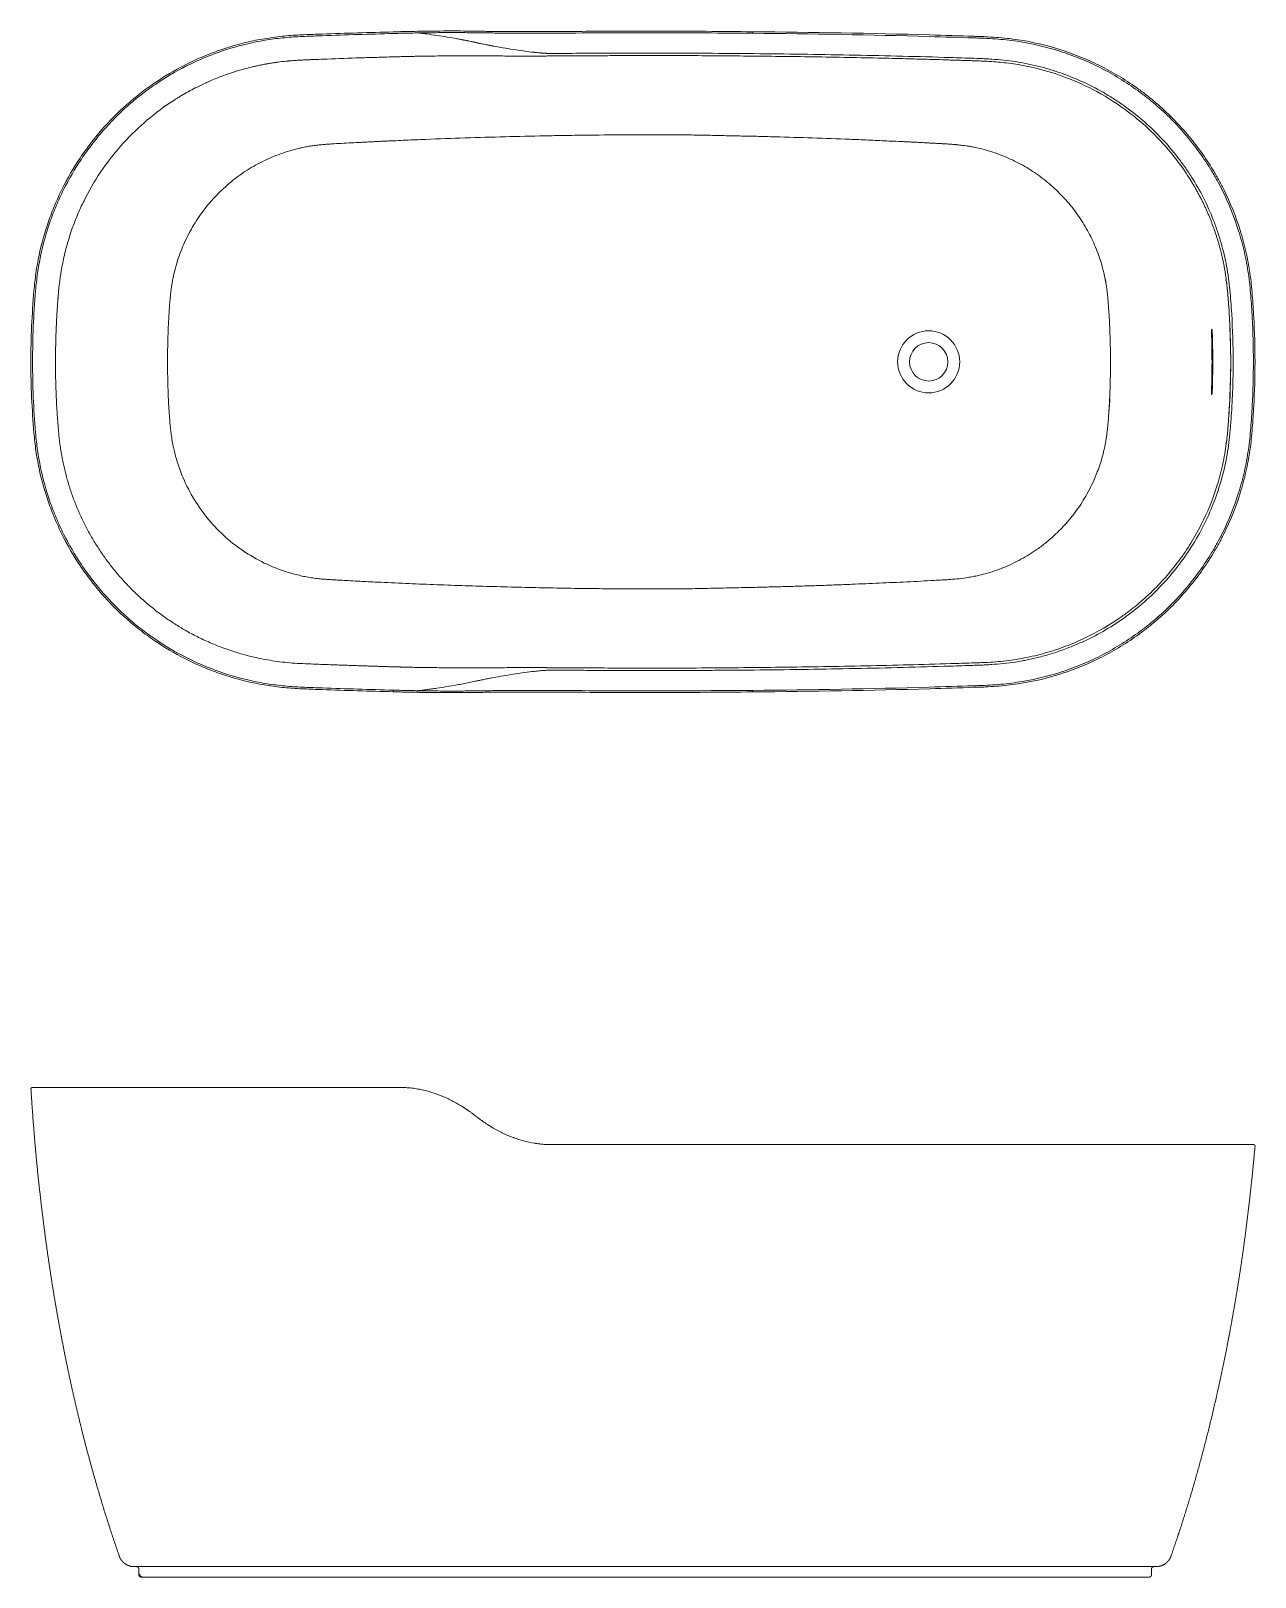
# Model space of a CAD drawing. Header units: millimetres. Extents: x 368 to 518, y -270 to -81.
import ezdxf

# ---------------------------------------------------------------- set-up
doc = ezdxf.new("R2010")
doc.units = ezdxf.units.MM
doc.header["$LTSCALE"] = 0.3
doc.layers.get('0').update_dxf_attribs({"lineweight": 18})

# ---------------------------------------------------------------- blocks, each defined once
blk = doc.blocks.new('FUNNY WEST top')
for p, q in [((34.74, 3.6), (34.64, 3.6)), ((34.74, -3.6), (34.64, -3.6))]:
    blk.add_line(p, q)
for radius in [3.8, 2.35]:
    blk.add_circle((0, 0), radius)
for points, knots in [([(-109.99, 0), (-109.99, 2.91), (-109.86, 5.82), (-109.58, 9.09), (-109.54, 9.45), (-109.46, 10.17), (-109.42, 10.53), (-109.26, 11.61), (-109.14, 12.32), (-108.69, 14.44), (-108.31, 15.83), (-107.6, 17.87), (-107.34, 18.54), (-106.78, 19.87), (-106.48, 20.53), (-105.51, 22.49), (-104.78, 23.75), (-103.56, 25.56), (-103.14, 26.16), (-102.26, 27.31), (-101.8, 27.87), (-100.38, 29.5), (-99.37, 30.52), (-97.75, 31.95), (-97.2, 32.42), (-96.34, 33.08), (-96.05, 33.3), (-95.47, 33.73), (-95.17, 33.94), (-93.66, 34.97), (-92.41, 35.71), (-90.47, 36.7), (-89.81, 37.01), (-88.48, 37.59), (-87.8, 37.85), (-85.77, 38.58), (-84.39, 38.97), (-82.28, 39.44), (-81.57, 39.57), (-80.13, 39.79), (-79.41, 39.88), (-77.96, 40.01), (-77.23, 40.05), (-75.78, 40.11), (-75.05, 40.14), (-71.41, 40.27), (-68.5, 40.36), (-65.59, 40.43)], [0, 0, 0, 0, 0.125, 0.125, 0.140625, 0.140625, 0.15625, 0.15625, 0.1875, 0.1875, 0.25, 0.25, 0.28125, 0.28125, 0.3125, 0.3125, 0.375, 0.375, 0.40625, 0.40625, 0.4375, 0.4375, 0.5, 0.5, 0.53125, 0.53125, 0.546875, 0.546875, 0.5625, 0.5625, 0.625, 0.625, 0.65625, 0.65625, 0.6875, 0.6875, 0.75, 0.75, 0.78125, 0.78125, 0.8125, 0.8125, 0.84375, 0.84375, 0.875, 0.875, 1, 1, 1, 1]), ([(-65.59, 40.23), (-68.49, 40.15), (-71.38, 40.07), (-75, 39.94), (-75.73, 39.91), (-76.81, 39.87), (-77.18, 39.85), (-77.9, 39.81), (-78.26, 39.78), (-79.34, 39.68), (-80.07, 39.6), (-81.49, 39.38), (-82.2, 39.25), (-84.3, 38.79), (-85.68, 38.4), (-87.7, 37.68), (-88.37, 37.41), (-89.7, 36.84), (-90.36, 36.54), (-92.3, 35.55), (-93.54, 34.82), (-95.04, 33.79), (-95.34, 33.58), (-95.92, 33.16), (-96.21, 32.94), (-97.06, 32.28), (-97.61, 31.82), (-99.22, 30.39), (-100.23, 29.37), (-101.64, 27.75), (-102.1, 27.19), (-102.98, 26.05), (-103.4, 25.45), (-104.61, 23.65), (-105.33, 22.4), (-106.3, 20.45), (-106.6, 19.79), (-107.16, 18.46), (-107.42, 17.79), (-108.12, 15.76), (-108.5, 14.38), (-108.94, 12.27), (-109.07, 11.56), (-109.22, 10.49), (-109.27, 10.13), (-109.35, 9.41), (-109.38, 9.05), (-109.66, 5.8), (-109.78, 2.9), (-109.78, 0)], [0, 0, 0, 0, 0.125, 0.125, 0.15625, 0.15625, 0.171875, 0.171875, 0.1875, 0.1875, 0.21875, 0.21875, 0.25, 0.25, 0.3125, 0.3125, 0.34375, 0.34375, 0.375, 0.375, 0.4375, 0.4375, 0.453125, 0.453125, 0.46875, 0.46875, 0.5, 0.5, 0.5625, 0.5625, 0.59375, 0.59375, 0.625, 0.625, 0.6875, 0.6875, 0.71875, 0.71875, 0.75, 0.75, 0.8125, 0.8125, 0.84375, 0.84375, 0.859375, 0.859375, 0.875, 0.875, 1, 1, 1, 1]), ([(-65.59, 40.43), (-65.34, 40.44), (-65.1, 40.45), (-64.6, 40.46), (-64.35, 40.47), (-63.6, 40.48), (-63.1, 40.49), (-62.61, 40.5)], [0, 0, 0, 0, 0.25, 0.25, 0.5, 0.5, 1, 1, 1, 1]), ([(-62.57, 40.3), (-62.69, 40.3), (-62.82, 40.3), (-63.07, 40.29), (-63.2, 40.29), (-63.57, 40.28), (-63.82, 40.28), (-64.33, 40.26), (-64.58, 40.26), (-65.08, 40.25), (-65.34, 40.24), (-65.59, 40.23)], [0, 0, 0, 0, 0.125, 0.125, 0.25, 0.25, 0.5, 0.5, 0.75, 0.75, 1, 1, 1, 1]), ([(-62.61, 40.5), (-61.98, 40.51), (-61.37, 40.52), (-60.17, 40.54), (-59.58, 40.54), (-58.44, 40.54), (-57.89, 40.54), (-56.8, 40.54), (-56.27, 40.53), (-55.64, 40.52), (-55.51, 40.52), (-55.25, 40.52), (-55.13, 40.51), (-54.74, 40.51), (-54.47, 40.5), (-53.67, 40.49), (-53.11, 40.49), (-51.97, 40.47), (-51.39, 40.47), (-50.17, 40.46), (-49.55, 40.46), (-48.57, 40.46), (-48.25, 40.46), (-47.59, 40.46), (-47.27, 40.46), (-46.77, 40.47), (-46.61, 40.47), (-46.28, 40.47), (-46.11, 40.47), (-45.61, 40.47), (-45.28, 40.48), (-43.63, 40.49), (-42.31, 40.5), (-38.34, 40.51), (-35.7, 40.52), (-33.05, 40.52)], [0, 0, 0, 0, 0.0625, 0.0625, 0.125, 0.125, 0.1875, 0.1875, 0.25, 0.25, 0.265625, 0.265625, 0.28125, 0.28125, 0.3125, 0.3125, 0.375, 0.375, 0.4375, 0.4375, 0.5, 0.5, 0.53125, 0.53125, 0.5625, 0.5625, 0.578125, 0.578125, 0.59375, 0.59375, 0.625, 0.625, 0.75, 0.75, 1, 1, 1, 1]), ([(-45.59, 40.27), (-45.79, 40.27), (-45.99, 40.27), (-46.39, 40.27), (-46.59, 40.27), (-47.18, 40.26), (-47.58, 40.26), (-48.17, 40.26), (-48.37, 40.26), (-48.76, 40.26), (-48.96, 40.26), (-49.54, 40.26), (-49.92, 40.26), (-51.04, 40.27), (-51.75, 40.27), (-53.13, 40.29), (-53.79, 40.3), (-54.75, 40.31), (-55.06, 40.32), (-55.45, 40.32), (-55.52, 40.32), (-55.68, 40.33), (-55.75, 40.33), (-55.99, 40.33), (-56.14, 40.33), (-56.93, 40.34), (-57.59, 40.34), (-58.94, 40.34), (-59.64, 40.34), (-61.07, 40.33), (-61.81, 40.32), (-62.57, 40.3)], [0, 0, 0, 0, 0.03125, 0.03125, 0.0625, 0.0625, 0.125, 0.125, 0.15625, 0.15625, 0.1875, 0.1875, 0.25, 0.25, 0.375, 0.375, 0.5, 0.5, 0.5625, 0.5625, 0.578125, 0.578125, 0.59375, 0.59375, 0.625, 0.625, 0.75, 0.75, 0.875, 0.875, 1, 1, 1, 1]), ([(-45.59, 37.78), (-45.7, 37.78), (-45.87, 37.78), (-46.1, 37.78), (-46.26, 37.78), (-46.37, 37.79), (-46.42, 37.79), (-46.44, 37.79), (-46.45, 37.79), (-46.46, 37.79), (-46.47, 37.79), (-46.52, 37.79), (-46.63, 37.79), (-46.76, 37.8), (-46.85, 37.8), (-46.89, 37.81), (-46.91, 37.81), (-46.93, 37.81), (-47.06, 37.82), (-47.19, 37.82), (-47.34, 37.84), (-47.39, 37.84), (-47.49, 37.85), (-47.69, 37.86), (-47.91, 37.89), (-48.1, 37.9), (-48.18, 37.91), (-48.24, 37.92), (-48.72, 37.97), (-49.63, 38.09), (-50.92, 38.28), (-52.17, 38.48), (-52.99, 38.63), (-53.42, 38.71), (-53.52, 38.73), (-53.64, 38.75), (-53.76, 38.78), (-53.86, 38.79), (-54.09, 38.84), (-54.49, 38.92), (-54.9, 39), (-55.14, 39.05), (-55.21, 39.07), (-55.24, 39.07), (-55.27, 39.08), (-55.33, 39.1), (-55.42, 39.11), (-55.5, 39.13), (-55.54, 39.14), (-55.57, 39.15), (-55.58, 39.15), (-55.58, 39.15), (-55.59, 39.15), (-55.63, 39.16), (-55.71, 39.18), (-55.81, 39.2), (-55.87, 39.21), (-55.9, 39.22), (-55.92, 39.22), (-55.94, 39.23), (-56, 39.24), (-56.15, 39.27), (-56.33, 39.31), (-56.49, 39.34), (-56.57, 39.36), (-56.62, 39.37), (-56.74, 39.39), (-56.86, 39.41), (-57.01, 39.44), (-57.1, 39.46), (-57.36, 39.51), (-57.99, 39.63), (-58.99, 39.8), (-60.24, 40), (-61.32, 40.15), (-62.1, 40.25), (-62.45, 40.29), (-62.57, 40.3)], [0, 0, 0, 0, 0.018148, 0.027221, 0.036295, 0.0431, 0.044802, 0.045369, 0.045936, 0.046361, 0.04668, 0.047637, 0.054443, 0.063516, 0.068053, 0.069755, 0.070322, 0.070889, 0.07259, 0.090738, 0.093006, 0.095275, 0.099811, 0.108885, 0.127033, 0.136107, 0.138375, 0.140643, 0.14518, 0.21777, 0.290361, 0.362951, 0.435541, 0.440078, 0.444615, 0.453688, 0.462762, 0.467299, 0.471836, 0.508131, 0.544426, 0.5535, 0.556902, 0.558037, 0.559171, 0.562574, 0.571647, 0.576184, 0.579587, 0.580721, 0.581288, 0.581714, 0.582033, 0.58299, 0.589795, 0.598869, 0.602271, 0.603406, 0.60454, 0.60539, 0.607942, 0.617016, 0.635164, 0.644237, 0.648774, 0.651043, 0.653311, 0.671459, 0.675996, 0.680533, 0.689606, 0.725901, 0.798492, 0.871082, 0.943672, 0.979967, 1, 1, 1, 1]), ([(-33.05, 40.52), (-31.13, 40.52), (-29.22, 40.51), (-25.38, 40.49), (-23.47, 40.47), (-21.55, 40.45)], [0, 0, 0, 0, 0.5, 0.5, 1, 1, 1, 1]), ([(-21.55, 40.26), (-23.47, 40.27), (-25.39, 40.29), (-29.22, 40.31), (-31.14, 40.32), (-33.05, 40.32)], [0, 0, 0, 0, 0.5, 0.5, 1, 1, 1, 1]), ([(-21.55, 40.45), (-21.55, 40.46), (-21.55, 40.44), (-21.55, 40.36), (-21.55, 40.31), (-21.55, 40.26)], [0, 0, 0, 0, 0.5, 0.5, 1, 1, 1, 1]), ([(-21.55, 40.45), (-14.32, 40.39), (-7.09, 40.27), (1.95, 40.01), (3.75, 39.95), (5.79, 39.88), (6.01, 39.88), (6.46, 39.86), (6.69, 39.85), (7.37, 39.82), (7.82, 39.79), (8.71, 39.73), (9.16, 39.69), (10.05, 39.59), (10.5, 39.53), (12.71, 39.2), (14.45, 38.79), (17.04, 37.96), (17.89, 37.65), (19.56, 36.96), (20.38, 36.59), (22.78, 35.37), (24.3, 34.44), (26.12, 33.12), (26.48, 32.85), (27.19, 32.29), (27.54, 32), (28.57, 31.11), (29.23, 30.5), (31.14, 28.59), (32.29, 27.22), (33.87, 25.03), (34.36, 24.28), (35.07, 23.11), (35.29, 22.72), (35.73, 21.93), (35.94, 21.53), (36.95, 19.51), (37.62, 17.85), (38.42, 15.28), (38.66, 14.41), (38.96, 13.09), (39.05, 12.65), (39.22, 11.75), (39.29, 11.31), (39.42, 10.41), (39.48, 9.96), (39.57, 9.06), (39.61, 8.61), (39.72, 7.25), (39.78, 6.34), (39.93, 3.63), (39.98, 1.81), (39.98, 0)], [0, 0, 0, 0, 0.25, 0.25, 0.3125, 0.3125, 0.320312, 0.320312, 0.328125, 0.328125, 0.34375, 0.34375, 0.359375, 0.359375, 0.375, 0.375, 0.4375, 0.4375, 0.46875, 0.46875, 0.5, 0.5, 0.5625, 0.5625, 0.578125, 0.578125, 0.59375, 0.59375, 0.625, 0.625, 0.6875, 0.6875, 0.71875, 0.71875, 0.734375, 0.734375, 0.75, 0.75, 0.8125, 0.8125, 0.84375, 0.84375, 0.859375, 0.859375, 0.875, 0.875, 0.890625, 0.890625, 0.90625, 0.90625, 0.9375, 0.9375, 1, 1, 1, 1]), ([(39.78, 0), (39.78, 1.8), (39.73, 3.6), (39.59, 6.3), (39.53, 7.2), (39.42, 8.54), (39.38, 8.99), (39.28, 9.88), (39.23, 10.33), (39.1, 11.22), (39.03, 11.67), (38.87, 12.56), (38.77, 13), (38.48, 14.32), (38.24, 15.19), (37.44, 17.75), (36.77, 19.41), (35.77, 21.42), (35.56, 21.81), (35.13, 22.6), (34.9, 23), (34.2, 24.16), (33.71, 24.91), (32.14, 27.09), (30.99, 28.45), (29.09, 30.36), (28.43, 30.97), (27.4, 31.86), (27.05, 32.14), (26.34, 32.7), (25.98, 32.97), (24.17, 34.29), (22.65, 35.22), (20.26, 36.43), (19.44, 36.8), (17.78, 37.48), (16.92, 37.79), (14.35, 38.61), (12.61, 39.01), (10.4, 39.34), (9.95, 39.4), (9.07, 39.5), (8.62, 39.53), (7.72, 39.6), (7.28, 39.63), (6.6, 39.66), (6.38, 39.66), (5.93, 39.68), (5.7, 39.69), (3.67, 39.76), (1.87, 39.81), (-7.14, 40.07), (-14.34, 40.19), (-21.55, 40.26)], [0, 0, 0, 0, 0.0625, 0.0625, 0.09375, 0.09375, 0.109375, 0.109375, 0.125, 0.125, 0.140625, 0.140625, 0.15625, 0.15625, 0.1875, 0.1875, 0.25, 0.25, 0.265625, 0.265625, 0.28125, 0.28125, 0.3125, 0.3125, 0.375, 0.375, 0.40625, 0.40625, 0.421875, 0.421875, 0.4375, 0.4375, 0.5, 0.5, 0.53125, 0.53125, 0.5625, 0.5625, 0.625, 0.625, 0.640625, 0.640625, 0.65625, 0.65625, 0.671875, 0.671875, 0.679687, 0.679687, 0.6875, 0.6875, 0.75, 0.75, 1, 1, 1, 1]), ([(-106.98, 0), (-106.98, 0.68), (-106.96, 1.69), (-106.93, 2.87), (-106.91, 3.46), (-106.9, 3.8), (-106.88, 4.3), (-106.86, 4.77), (-106.84, 5.19), (-106.83, 5.36), (-106.81, 5.65), (-106.79, 5.99), (-106.77, 6.27), (-106.76, 6.4), (-106.76, 6.45), (-106.76, 6.5), (-106.74, 6.71), (-106.72, 7.08), (-106.69, 7.45), (-106.67, 7.66), (-106.67, 7.71), (-106.66, 7.76), (-106.65, 7.89), (-106.63, 8.17), (-106.6, 8.6), (-106.53, 9.27), (-106.47, 9.82), (-106.41, 10.21), (-106.4, 10.3), (-106.39, 10.36), (-106.38, 10.46), (-106.34, 10.71), (-106.25, 11.27), (-106.04, 12.43), (-105.65, 14.08), (-105.06, 16.02), (-104.34, 17.91), (-103.22, 20.37), (-101.52, 23.29), (-99.04, 26.51), (-96.17, 29.37), (-93.75, 31.22), (-92.26, 32.18), (-91.83, 32.45), (-91.54, 32.62), (-90.74, 33.09), (-89.77, 33.61), (-88.88, 34.03), (-88.57, 34.18), (-88.47, 34.22), (-88.38, 34.26), (-88.07, 34.4), (-87.16, 34.79), (-85.66, 35.36), (-84.04, 35.85), (-82.98, 36.11), (-82.53, 36.22), (-82.36, 36.26), (-82.11, 36.31), (-81.74, 36.39), (-81.37, 36.46), (-81.12, 36.5), (-80.95, 36.53), (-80.66, 36.58), (-80.33, 36.64), (-80.04, 36.68), (-79.87, 36.7), (-79.45, 36.76), (-79.03, 36.81), (-78.63, 36.85), (-78.54, 36.85), (-78.49, 36.86), (-78.38, 36.87), (-78.13, 36.89), (-77.77, 36.92), (-77.46, 36.94), (-77.31, 36.95), (-77.28, 36.95), (-77.25, 36.95), (-77.23, 36.96), (-77.17, 36.96), (-77, 36.97), (-76.68, 36.99), (-76.3, 37), (-76, 37.01), (-75.83, 37.02), (-75.67, 37.03), (-75.46, 37.03), (-75.12, 37.05), (-74.53, 37.07), (-72.67, 37.14), (-70.31, 37.23), (-67.61, 37.31), (-66.26, 37.35), (-65.59, 37.37)], [0, 0, 0, 0, 0.03125, 0.046875, 0.054688, 0.058594, 0.0625, 0.078125, 0.080078, 0.082031, 0.085938, 0.09375, 0.097656, 0.099121, 0.099609, 0.100098, 0.101562, 0.109375, 0.117188, 0.118652, 0.119141, 0.119629, 0.121094, 0.125, 0.132812, 0.140625, 0.15625, 0.158447, 0.15918, 0.160156, 0.161133, 0.164062, 0.171875, 0.1875, 0.21875, 0.25, 0.28125, 0.3125, 0.375, 0.4375, 0.5, 0.5625, 0.578125, 0.582031, 0.585938, 0.59375, 0.625, 0.636719, 0.639648, 0.640625, 0.641602, 0.644531, 0.65625, 0.6875, 0.71875, 0.734375, 0.738281, 0.740234, 0.742188, 0.75, 0.757812, 0.759766, 0.761719, 0.765625, 0.773438, 0.777344, 0.779297, 0.78125, 0.796875, 0.799072, 0.799805, 0.800781, 0.801758, 0.804688, 0.8125, 0.818359, 0.819183, 0.819458, 0.819824, 0.820312, 0.820801, 0.822266, 0.828125, 0.835938, 0.839844, 0.841797, 0.84375, 0.847656, 0.851562, 0.859375, 0.875, 0.9375, 0.96875, 1, 1, 1, 1]), ([(-65.59, 37.37), (-65.56, 37.37), (-65.52, 37.37), (-65.48, 37.37), (-65.45, 37.38), (-65.44, 37.38), (-65.43, 37.38)], [0, 0, 0, 0, 0.520591, 0.780886, 0.911034, 1, 1, 1, 1]), ([(-45.59, 37.48), (-45.8, 37.48), (-46.12, 37.48), (-46.55, 37.48), (-47.18, 37.47), (-48.13, 37.47), (-49.4, 37.47), (-51.08, 37.47), (-52.75, 37.48), (-54.18, 37.49), (-54.9, 37.5), (-55.25, 37.5), (-55.46, 37.5), (-55.83, 37.5), (-56.69, 37.5), (-58.3, 37.5), (-60.05, 37.48), (-61.46, 37.46), (-62.28, 37.45), (-62.79, 37.44), (-63.21, 37.43), (-63.62, 37.42), (-64.04, 37.41), (-64.46, 37.4), (-64.79, 37.39), (-65.11, 37.38), (-65.33, 37.38), (-65.43, 37.38)], [0, 0, 0, 0, 0.03126, 0.046879, 0.062488, 0.124793, 0.186207, 0.249211, 0.374241, 0.436806, 0.468077, 0.483713, 0.49153, 0.499348, 0.541046, 0.624464, 0.749588, 0.812042, 0.843219, 0.874366, 0.889936, 0.905511, 0.936726, 0.952409, 0.968174, 0.98404, 1, 1, 1, 1]), ([(-33.05, 37.83), (-35.14, 37.83), (-37.75, 37.83), (-40.89, 37.81), (-42.45, 37.81), (-43.76, 37.8), (-44.67, 37.79), (-45.2, 37.79), (-45.46, 37.79), (-45.59, 37.78)], [0, 0, 0, 0, 0.5, 0.625, 0.75, 0.875, 0.9375, 0.96875, 1, 1, 1, 1]), ([(-33.05, 37.53), (-34, 37.53), (-35.8, 37.53), (-38.35, 37.52), (-40.59, 37.51), (-42.53, 37.5), (-44.16, 37.49), (-45.15, 37.49), (-45.59, 37.48)], [0, 0, 0, 0, 0.22767, 0.43094, 0.60981, 0.764278, 0.894342, 1, 1, 1, 1]), ([(37.3, 0), (37.3, 1.97), (37.24, 3.93), (37.09, 6.37), (37.06, 6.85), (36.98, 7.83), (36.95, 8.32), (36.85, 9.29), (36.8, 9.78), (36.67, 10.74), (36.59, 11.23), (36.32, 12.67), (36.09, 13.63), (35.68, 15.06), (35.53, 15.54), (35.22, 16.47), (35.05, 16.94), (34.15, 19.23), (33.26, 20.98), (31.94, 23.06), (31.67, 23.47), (31.1, 24.28), (30.8, 24.68), (29.89, 25.86), (29.25, 26.61), (27.24, 28.75), (25.76, 30.05), (23.76, 31.51), (23.35, 31.79), (22.52, 32.33), (22.1, 32.59), (20.83, 33.34), (19.96, 33.8), (18.18, 34.63), (17.27, 35), (15.88, 35.5), (15.41, 35.65), (14.47, 35.94), (13.99, 36.08), (12.55, 36.44), (11.58, 36.64), (10.14, 36.86), (9.65, 36.92), (8.69, 37.02), (8.2, 37.06), (7.48, 37.11), (7.23, 37.12), (6.75, 37.15), (6.51, 37.16), (5.78, 37.18), (5.29, 37.2), (3.84, 37.25), (2.87, 37.28), (-1.98, 37.43), (-5.86, 37.52), (-13.63, 37.67), (-17.51, 37.73), (-23.34, 37.78), (-25.28, 37.8), (-28.2, 37.82), (-29.17, 37.82), (-31.11, 37.83), (-32.08, 37.83), (-33.05, 37.83)], [0, 0, 0, 0, 0.0625, 0.0625, 0.078125, 0.078125, 0.09375, 0.09375, 0.109375, 0.109375, 0.125, 0.125, 0.15625, 0.15625, 0.171875, 0.171875, 0.1875, 0.1875, 0.25, 0.25, 0.265625, 0.265625, 0.28125, 0.28125, 0.3125, 0.3125, 0.375, 0.375, 0.390625, 0.390625, 0.40625, 0.40625, 0.4375, 0.4375, 0.46875, 0.46875, 0.484375, 0.484375, 0.5, 0.5, 0.53125, 0.53125, 0.546875, 0.546875, 0.5625, 0.5625, 0.570312, 0.570312, 0.578125, 0.578125, 0.59375, 0.59375, 0.625, 0.625, 0.75, 0.75, 0.875, 0.875, 0.9375, 0.9375, 0.96875, 0.96875, 1, 1, 1, 1]), ([(36.46, 10), (36.45, 10.13), (36.41, 10.4), (36.35, 10.79), (36.29, 11.19), (36.22, 11.59), (36.14, 11.99), (36.06, 12.39), (35.97, 12.79), (35.88, 13.19), (35.78, 13.6), (35.67, 14), (35.56, 14.41), (35.44, 14.82), (35.31, 15.23), (35.18, 15.63), (35.05, 16.04), (34.9, 16.45), (34.75, 16.86), (34.59, 17.27), (34.43, 17.68), (34.26, 18.09), (34.08, 18.49), (33.9, 18.9), (33.71, 19.31), (33.51, 19.71), (33.3, 20.12), (33.09, 20.52), (32.87, 20.93), (32.65, 21.33), (32.41, 21.73), (32.17, 22.13), (30.99, 24.02), (28.65, 27.05), (24.75, 30.57), (20.79, 33.13), (16.97, 34.87), (14.03, 35.79), (11.98, 36.25), (10.73, 36.47), (9.57, 36.63), (8.51, 36.74), (7.59, 36.8), (6.79, 36.85), (6.07, 36.87), (5.34, 36.9), (4.62, 36.92), (3.9, 36.95), (3.17, 36.97), (2.45, 36.99), (1.42, 37.03), (-0.19, 37.07), (-2.67, 37.14), (-5.99, 37.22), (-9.91, 37.3), (-14.1, 37.38), (-18.21, 37.43), (-22.16, 37.47), (-25.94, 37.5), (-29.55, 37.53), (-31.9, 37.53), (-33.05, 37.53)], [0, 0, 0, 0, 0.004773, 0.009575, 0.014405, 0.019263, 0.02415, 0.029064, 0.034007, 0.038978, 0.043978, 0.049005, 0.054061, 0.059146, 0.064258, 0.069399, 0.074568, 0.079765, 0.08499, 0.090244, 0.095526, 0.100836, 0.106174, 0.111541, 0.116936, 0.122359, 0.12781, 0.13329, 0.138798, 0.144334, 0.149899, 0.155491, 0.161112, 0.229969, 0.292617, 0.34905, 0.399262, 0.44325, 0.459652, 0.474852, 0.48885, 0.501645, 0.513238, 0.521927, 0.530616, 0.539306, 0.547995, 0.556685, 0.565374, 0.574063, 0.582753, 0.602417, 0.632147, 0.671942, 0.721803, 0.773253, 0.82267, 0.870054, 0.915403, 0.958718, 1, 1, 1, 1]), ([(-93.25, 0), (-93.25, 0.41), (-93.24, 1.22), (-93.22, 2.23), (-93.2, 3.04), (-93.17, 3.85), (-93.13, 4.66), (-93.09, 5.47), (-93.04, 6.28), (-92.98, 7.09), (-92.91, 7.9), (-92.85, 8.5), (-92.79, 8.94), (-92.76, 9.19), (-92.75, 9.26), (-92.74, 9.29), (-92.74, 9.32), (-92.73, 9.36), (-92.72, 9.44), (-92.7, 9.56), (-92.67, 9.76), (-92.62, 10.01), (-92.54, 10.4), (-92.39, 11.1), (-92.13, 12.08), (-91.74, 13.23), (-91.29, 14.36), (-90.77, 15.46), (-90.19, 16.53), (-89.55, 17.56), (-88.84, 18.56), (-88.08, 19.5), (-87.26, 20.41), (-86.4, 21.26), (-85.17, 22.33), (-83.86, 23.28), (-82.46, 24.11), (-81.38, 24.67), (-80.27, 25.17), (-79.13, 25.6), (-78.17, 25.9), (-77.38, 26.11), (-76.79, 26.24), (-76.19, 26.36), (-75.59, 26.46), (-75.09, 26.53), (-74.69, 26.58), (-74.39, 26.61), (-74.08, 26.64), (-73.78, 26.66), (-73.48, 26.68), (-72.87, 26.72), (-71.96, 26.77), (-70.74, 26.84), (-69.83, 26.88), (-69.22, 26.91), (-68.92, 26.93), (-68.62, 26.94), (-68.21, 26.96), (-67.71, 26.99), (-67.1, 27.02), (-66.49, 27.05), (-65.68, 27.08), (-64.26, 27.15), (-61.43, 27.27), (-57.38, 27.42), (-52.51, 27.57), (-48.46, 27.67), (-45.22, 27.73), (-41.97, 27.78), (-37.92, 27.82), (-34.67, 27.83), (-33.05, 27.83)], [0, 0, 0, 0, 0.015625, 0.03125, 0.039062, 0.046875, 0.0625, 0.070312, 0.078125, 0.09375, 0.101562, 0.109375, 0.117188, 0.118652, 0.119141, 0.119629, 0.119995, 0.12027, 0.121094, 0.123047, 0.125, 0.128906, 0.132813, 0.140625, 0.15625, 0.171875, 0.1875, 0.203125, 0.21875, 0.234375, 0.25, 0.265625, 0.28125, 0.296875, 0.3125, 0.34375, 0.359375, 0.375, 0.390625, 0.40625, 0.421875, 0.429688, 0.4375, 0.445312, 0.453125, 0.460937, 0.464844, 0.46875, 0.472656, 0.476562, 0.480469, 0.484375, 0.5, 0.515625, 0.53125, 0.535156, 0.539062, 0.542969, 0.546875, 0.554688, 0.5625, 0.570312, 0.578125, 0.59375, 0.625, 0.6875, 0.75, 0.8125, 0.84375, 0.875, 0.9375, 1, 1, 1, 1]), ([(-33.05, 27.83), (-32.67, 27.83), (-31.91, 27.83), (-30.77, 27.82), (-29.63, 27.81), (-28.49, 27.79), (-27.35, 27.77), (-26.21, 27.74), (-25.07, 27.72), (-23.98, 27.69), (-23.26, 27.68), (-22.93, 27.67)], [0, 0, 0, 0, 0.112601, 0.225203, 0.337804, 0.450405, 0.563007, 0.675608, 0.788209, 0.900811, 1, 1, 1, 1]), ([(-22.93, 27.67), (-22.88, 27.67), (-22.46, 27.66), (-21.27, 27.64), (-18.61, 27.57), (-14.81, 27.46), (-11.01, 27.33), (-7.97, 27.2), (-5.69, 27.1), (-3.99, 27.02), (-2.85, 26.97), (-2.37, 26.95), (-1.99, 26.93), (-1.71, 26.91), (-1.42, 26.9), (-1.14, 26.88), (-0.85, 26.87), (-0.47, 26.85), (0, 26.82), (0.57, 26.79), (1.14, 26.76), (1.59, 26.74), (1.87, 26.72), (1.99, 26.71), (2.11, 26.7), (2.4, 26.69), (2.8, 26.66), (3.17, 26.63), (3.36, 26.61), (3.41, 26.61), (3.45, 26.6), (3.47, 26.6), (3.51, 26.6), (3.68, 26.58), (3.93, 26.55), (4.26, 26.51), (4.52, 26.48), (4.71, 26.45), (4.83, 26.43), (4.89, 26.42), (4.99, 26.4), (5.24, 26.36), (5.86, 26.24), (6.78, 26.02), (8.24, 25.59), (9.66, 25.03), (11.02, 24.36), (12.02, 23.81), (12.98, 23.19), (14.22, 22.31), (15.38, 21.32), (16.45, 20.24), (17.21, 19.39), (17.92, 18.49), (18.57, 17.56), (19.18, 16.59), (19.73, 15.6), (20.23, 14.57), (20.66, 13.51), (20.98, 12.62), (21.2, 11.89), (21.35, 11.34), (21.48, 10.83), (21.56, 10.47), (21.59, 10.29), (21.61, 10.23), (21.61, 10.2), (21.62, 10.17), (21.62, 10.13), (21.64, 10.08), (21.64, 10.03), (21.65, 10)], [0, 0, 0, 0, 0.002571, 0.024159, 0.067333, 0.153683, 0.240032, 0.283207, 0.326381, 0.369556, 0.380349, 0.391143, 0.39654, 0.401937, 0.407334, 0.41273, 0.418127, 0.423524, 0.434318, 0.445111, 0.455905, 0.466699, 0.470746, 0.472096, 0.473445, 0.477492, 0.488286, 0.496381, 0.498405, 0.49908, 0.499754, 0.50026, 0.50064, 0.501778, 0.509873, 0.51527, 0.520667, 0.524715, 0.526064, 0.527413, 0.528425, 0.531461, 0.542254, 0.563842, 0.585429, 0.628604, 0.650191, 0.671778, 0.693366, 0.714953, 0.758128, 0.779715, 0.801302, 0.82289, 0.844477, 0.866064, 0.887652, 0.909239, 0.930826, 0.952414, 0.963207, 0.974001, 0.984795, 0.99289, 0.994914, 0.995588, 0.996263, 0.996769, 0.997148, 0.998287, 1, 1, 1, 1]), ([(21.65, 10), (21.66, 9.97), (21.67, 9.92), (21.69, 9.8), (21.72, 9.61), (21.77, 9.32), (21.82, 8.99), (21.86, 8.65), (21.9, 8.3), (21.93, 7.96), (21.96, 7.62), (22, 7.17), (22.03, 6.79), (22.05, 6.53), (22.05, 6.5)], [0, 0, 0, 0, 0.024308, 0.048616, 0.097233, 0.194466, 0.291699, 0.388932, 0.486165, 0.583398, 0.680631, 0.777864, 0.972329, 1, 1, 1, 1]), ([(36.38, 10), (36.39, 10), (36.41, 10), (36.43, 10), (36.45, 10), (36.46, 10), (36.46, 10), (36.47, 10)], [0, 0, 0, 0, 0.198724, 0.398088, 0.59809, 0.798728, 1, 1, 1, 1]), ([(36.78, 6.5), (36.76, 6.73), (36.73, 7.19), (36.68, 7.88), (36.62, 8.58), (36.55, 9.29), (36.49, 9.76), (36.46, 10)], [0, 0, 0, 0, 0.19556, 0.393341, 0.593341, 0.795561, 1, 1, 1, 1]), ([(36.78, 6.5), (36.78, 6.53), (36.76, 6.79), (36.73, 7.27), (36.68, 7.96), (36.62, 8.64), (36.56, 9.21), (36.51, 9.66), (36.48, 9.89), (36.46, 10)], [0, 0, 0, 0, 0.025044, 0.220036, 0.415027, 0.610018, 0.805009, 0.902504, 1, 1, 1, 1]), ([(22.05, 6.5), (22.06, 6.42), (22.08, 6.16), (22.12, 5.51), (22.19, 4.18), (22.24, 2.66), (22.27, 1.14), (22.28, 0.38), (22.28, 0)], [0, 0, 0, 0, 0.035836, 0.123487, 0.29879, 0.649395, 0.824697, 1, 1, 1, 1]), ([(37, 0), (37, 0.23), (37, 0.69), (36.99, 1.38), (36.98, 2.08), (36.96, 2.8), (36.94, 3.52), (36.91, 4.25), (36.87, 4.99), (36.83, 5.74), (36.8, 6.25), (36.78, 6.5)], [0, 0, 0, 0, 0.105068, 0.211646, 0.319736, 0.429336, 0.540447, 0.653069, 0.767202, 0.882845, 1, 1, 1, 1]), ([(36.89, 4.54), (36.89, 4.59), (36.89, 4.71), (36.87, 4.93), (36.86, 5.16), (36.85, 5.35), (36.85, 5.43), (36.84, 5.49), (36.84, 5.59), (36.83, 5.7), (36.83, 5.8), (36.82, 5.86), (36.81, 6.09), (36.8, 6.3), (36.78, 6.5)], [0, 0, 0, 0, 0.087061, 0.174121, 0.348243, 0.435303, 0.457068, 0.478834, 0.522364, 0.609425, 0.652955, 0.67472, 0.696485, 1, 1, 1, 1]), ([(34.64, 3.6), (34.64, 3.65), (34.64, 3.7), (34.64, 3.8), (34.64, 3.85), (34.65, 3.96), (34.66, 4), (34.68, 4), (34.69, 3.99), (34.7, 3.95), (34.71, 3.92), (34.72, 3.81), (34.73, 3.71), (34.74, 3.6)], [0, 0, 0, 0, 0.125, 0.125, 0.25, 0.25, 0.5, 0.5, 0.625, 0.625, 0.75, 0.75, 1, 1, 1, 1]), ([(-65.59, -40.43), (-68.5, -40.36), (-71.41, -40.27), (-75.05, -40.14), (-75.78, -40.11), (-77.23, -40.05), (-77.96, -40.01), (-79.41, -39.88), (-80.13, -39.79), (-81.57, -39.57), (-82.28, -39.44), (-84.39, -38.97), (-85.77, -38.58), (-87.8, -37.85), (-88.48, -37.59), (-89.81, -37.01), (-90.47, -36.7), (-92.41, -35.71), (-93.66, -34.97), (-95.17, -33.94), (-95.47, -33.73), (-96.05, -33.3), (-96.34, -33.08), (-97.2, -32.42), (-97.75, -31.95), (-99.37, -30.52), (-100.38, -29.5), (-101.8, -27.87), (-102.26, -27.31), (-103.14, -26.16), (-103.56, -25.56), (-104.78, -23.75), (-105.51, -22.49), (-106.48, -20.53), (-106.78, -19.87), (-107.34, -18.54), (-107.6, -17.87), (-108.31, -15.83), (-108.69, -14.44), (-109.14, -12.32), (-109.26, -11.61), (-109.42, -10.53), (-109.46, -10.17), (-109.54, -9.45), (-109.58, -9.09), (-109.86, -5.82), (-109.99, -2.91), (-109.99, 0)], [0, 0, 0, 0, 0.125, 0.125, 0.15625, 0.15625, 0.1875, 0.1875, 0.21875, 0.21875, 0.25, 0.25, 0.3125, 0.3125, 0.34375, 0.34375, 0.375, 0.375, 0.4375, 0.4375, 0.453125, 0.453125, 0.46875, 0.46875, 0.5, 0.5, 0.5625, 0.5625, 0.59375, 0.59375, 0.625, 0.625, 0.6875, 0.6875, 0.71875, 0.71875, 0.75, 0.75, 0.8125, 0.8125, 0.84375, 0.84375, 0.859375, 0.859375, 0.875, 0.875, 1, 1, 1, 1]), ([(-109.78, 0), (-109.78, -2.9), (-109.66, -5.8), (-109.38, -9.05), (-109.35, -9.41), (-109.27, -10.13), (-109.22, -10.49), (-109.07, -11.56), (-108.94, -12.27), (-108.5, -14.38), (-108.12, -15.76), (-107.42, -17.79), (-107.16, -18.46), (-106.6, -19.79), (-106.3, -20.45), (-105.33, -22.4), (-104.61, -23.65), (-103.4, -25.45), (-102.98, -26.05), (-102.1, -27.19), (-101.64, -27.75), (-100.23, -29.37), (-99.22, -30.39), (-97.61, -31.82), (-97.06, -32.28), (-96.21, -32.94), (-95.92, -33.16), (-95.34, -33.58), (-95.04, -33.79), (-93.54, -34.82), (-92.3, -35.55), (-90.36, -36.54), (-89.7, -36.84), (-88.37, -37.41), (-87.7, -37.68), (-85.68, -38.4), (-84.3, -38.79), (-82.2, -39.25), (-81.49, -39.38), (-80.07, -39.6), (-79.34, -39.68), (-78.26, -39.78), (-77.9, -39.81), (-77.18, -39.85), (-76.81, -39.87), (-75.73, -39.91), (-75, -39.94), (-71.38, -40.07), (-68.49, -40.15), (-65.59, -40.23)], [0, 0, 0, 0, 0.125, 0.125, 0.140625, 0.140625, 0.15625, 0.15625, 0.1875, 0.1875, 0.25, 0.25, 0.28125, 0.28125, 0.3125, 0.3125, 0.375, 0.375, 0.40625, 0.40625, 0.4375, 0.4375, 0.5, 0.5, 0.53125, 0.53125, 0.546875, 0.546875, 0.5625, 0.5625, 0.625, 0.625, 0.65625, 0.65625, 0.6875, 0.6875, 0.75, 0.75, 0.78125, 0.78125, 0.8125, 0.8125, 0.828125, 0.828125, 0.84375, 0.84375, 0.875, 0.875, 1, 1, 1, 1]), ([(-106.98, 0), (-106.97, -0.21), (-106.97, -0.64), (-106.97, -1.29), (-106.96, -1.94), (-106.94, -2.59), (-106.92, -3.24), (-106.9, -3.9), (-106.87, -4.56), (-106.84, -5.22), (-106.8, -5.89), (-106.75, -6.56), (-106.71, -7.24), (-106.65, -7.91), (-106.6, -8.59), (-106.53, -9.28), (-106.45, -9.96), (-106.35, -10.65), (-106.24, -11.33), (-106.11, -12.02), (-105.97, -12.71), (-105.81, -13.4), (-105.63, -14.09), (-105.43, -14.77), (-105.22, -15.46), (-105, -16.14), (-104.75, -16.82), (-104.49, -17.5), (-104.21, -18.18), (-103.91, -18.85), (-103.6, -19.51), (-103.26, -20.18), (-102.91, -20.84), (-102.55, -21.49), (-102.16, -22.13), (-101.76, -22.77), (-101.34, -23.41), (-100.91, -24.03), (-100.45, -24.65), (-99.98, -25.25), (-99.49, -25.85), (-98.99, -26.44), (-98.46, -27.02), (-97.93, -27.59), (-97.37, -28.15), (-96.8, -28.69), (-96.21, -29.22), (-95.61, -29.74), (-94.98, -30.25), (-94.35, -30.74), (-93.7, -31.22), (-93.03, -31.68), (-92.16, -32.25), (-91.04, -32.93), (-89.6, -33.7), (-87.99, -34.45), (-86.2, -35.17), (-84.24, -35.8), (-82.09, -36.34), (-79.78, -36.75), (-77.29, -36.98), (-75.26, -37.04), (-73.77, -37.1), (-72.86, -37.13), (-72.01, -37.16), (-71.21, -37.19), (-70.46, -37.22), (-69.77, -37.24), (-69.12, -37.26), (-68.52, -37.28), (-67.98, -37.3), (-67.49, -37.31), (-67.04, -37.33), (-66.65, -37.34), (-66.32, -37.35), (-66.03, -37.36), (-65.79, -37.37), (-65.65, -37.37), (-65.59, -37.37)], [0, 0, 0, 0, 0.009896, 0.019846, 0.029848, 0.039903, 0.050011, 0.060172, 0.070385, 0.080652, 0.090972, 0.101344, 0.11177, 0.122249, 0.13278, 0.143365, 0.154003, 0.164693, 0.175437, 0.186235, 0.197086, 0.20799, 0.218947, 0.229958, 0.241023, 0.252141, 0.263312, 0.274537, 0.285816, 0.297148, 0.308533, 0.319973, 0.331466, 0.343012, 0.354612, 0.366266, 0.377974, 0.389735, 0.401549, 0.413418, 0.42534, 0.437316, 0.449346, 0.461429, 0.473566, 0.485756, 0.498001, 0.510298, 0.52265, 0.535055, 0.547513, 0.560025, 0.572591, 0.595604, 0.620826, 0.648258, 0.6779, 0.70975, 0.74381, 0.780077, 0.818551, 0.859241, 0.873977, 0.887921, 0.901073, 0.913434, 0.925002, 0.93578, 0.945765, 0.954959, 0.96336, 0.97097, 0.977788, 0.983814, 0.989048, 0.993491, 0.997141, 1, 1, 1, 1]), ([(37.3, 0), (37.3, -0.22), (37.3, -0.65), (37.29, -1.3), (37.28, -1.95), (37.27, -2.61), (37.25, -3.26), (37.22, -3.91), (37.19, -4.57), (37.16, -5.22), (37.11, -6.15), (37.04, -7.12), (36.96, -8.09), (36.88, -9.07), (36.74, -10.26), (36.43, -12.2), (35.86, -14.6), (34.92, -17.39), (33.71, -20.09), (32.25, -22.66), (30.54, -25.1), (28.62, -27.35), (26.5, -29.41), (24.18, -31.26), (21.71, -32.88), (19.26, -34.16), (17.09, -35.08), (15.23, -35.73), (13.85, -36.12), (12.79, -36.37), (12.11, -36.52), (11.39, -36.66), (10.43, -36.82), (9.17, -36.98), (7.96, -37.08), (6.99, -37.14), (6.28, -37.17), (5.55, -37.19), (4.1, -37.24), (0.95, -37.34), (-3.9, -37.48), (-9.69, -37.6), (-15.54, -37.7), (-20.44, -37.76), (-24.36, -37.79), (-27.27, -37.81), (-29.62, -37.83), (-31.56, -37.83), (-32.54, -37.83), (-33.05, -37.83)], [0, 0, 0, 0, 0.006931, 0.013869, 0.020815, 0.027769, 0.034731, 0.041701, 0.048681, 0.05567, 0.062668, 0.078298, 0.086775, 0.093921, 0.109541, 0.125182, 0.156665, 0.188285, 0.219147, 0.251041, 0.28269, 0.314169, 0.345511, 0.376998, 0.408637, 0.440023, 0.465109, 0.484008, 0.503028, 0.510928, 0.518794, 0.525066, 0.534443, 0.55001, 0.565533, 0.573289, 0.581044, 0.588201, 0.596556, 0.62758, 0.688777, 0.75169, 0.812694, 0.875833, 0.908366, 0.937916, 0.968958, 0.983507, 1, 1, 1, 1]), ([(39.98, 0), (39.98, -1.81), (39.93, -3.62), (39.78, -6.32), (39.72, -7.22), (39.61, -8.57), (39.57, -9.02), (39.48, -9.92), (39.43, -10.37), (39.3, -11.26), (39.22, -11.71), (39.06, -12.6), (38.97, -13.05), (38.67, -14.37), (38.43, -15.24), (37.63, -17.81), (36.96, -19.48), (35.96, -21.49), (35.75, -21.89), (35.31, -22.69), (35.09, -23.08), (34.38, -24.25), (33.89, -25), (32.31, -27.19), (31.16, -28.56), (29.26, -30.48), (28.6, -31.09), (27.56, -31.98), (27.21, -32.27), (26.5, -32.83), (26.14, -33.1), (24.33, -34.42), (22.8, -35.36), (20.4, -36.58), (19.59, -36.95), (17.92, -37.64), (17.06, -37.95), (14.48, -38.78), (12.73, -39.19), (10.52, -39.53), (10.07, -39.59), (9.18, -39.69), (8.73, -39.73), (7.83, -39.79), (7.38, -39.82), (6.71, -39.85), (6.48, -39.86), (6.03, -39.87), (5.8, -39.88), (3.77, -39.95), (1.96, -40.01), (-7.08, -40.27), (-14.32, -40.39), (-21.55, -40.45)], [0, 0, 0, 0, 0.0625, 0.0625, 0.09375, 0.09375, 0.109375, 0.109375, 0.125, 0.125, 0.140625, 0.140625, 0.15625, 0.15625, 0.1875, 0.1875, 0.25, 0.25, 0.265625, 0.265625, 0.28125, 0.28125, 0.3125, 0.3125, 0.375, 0.375, 0.40625, 0.40625, 0.421875, 0.421875, 0.4375, 0.4375, 0.5, 0.5, 0.53125, 0.53125, 0.5625, 0.5625, 0.625, 0.625, 0.640625, 0.640625, 0.65625, 0.65625, 0.671875, 0.671875, 0.679687, 0.679687, 0.6875, 0.6875, 0.75, 0.75, 1, 1, 1, 1]), ([(-21.55, -40.26), (-14.34, -40.19), (-7.14, -40.07), (1.87, -39.81), (3.67, -39.76), (5.7, -39.69), (5.93, -39.68), (6.38, -39.66), (6.6, -39.66), (7.28, -39.63), (7.72, -39.6), (8.62, -39.53), (9.07, -39.5), (9.95, -39.4), (10.4, -39.34), (12.61, -39.01), (14.35, -38.61), (16.92, -37.79), (17.78, -37.48), (19.44, -36.8), (20.26, -36.43), (22.65, -35.22), (24.17, -34.29), (25.98, -32.97), (26.34, -32.7), (27.05, -32.14), (27.4, -31.86), (28.43, -30.97), (29.09, -30.36), (30.99, -28.45), (32.14, -27.09), (33.71, -24.91), (34.2, -24.16), (34.9, -23), (35.13, -22.6), (35.56, -21.81), (35.77, -21.42), (36.77, -19.41), (37.44, -17.75), (38.24, -15.19), (38.48, -14.32), (38.77, -13), (38.87, -12.56), (39.03, -11.67), (39.1, -11.22), (39.23, -10.33), (39.28, -9.88), (39.38, -8.99), (39.42, -8.54), (39.53, -7.2), (39.59, -6.3), (39.73, -3.6), (39.78, -1.8), (39.78, 0)], [0, 0, 0, 0, 0.25, 0.25, 0.3125, 0.3125, 0.320312, 0.320312, 0.328125, 0.328125, 0.34375, 0.34375, 0.359375, 0.359375, 0.375, 0.375, 0.4375, 0.4375, 0.46875, 0.46875, 0.5, 0.5, 0.5625, 0.5625, 0.578125, 0.578125, 0.59375, 0.59375, 0.625, 0.625, 0.6875, 0.6875, 0.71875, 0.71875, 0.734375, 0.734375, 0.75, 0.75, 0.8125, 0.8125, 0.84375, 0.84375, 0.859375, 0.859375, 0.875, 0.875, 0.890625, 0.890625, 0.90625, 0.90625, 0.9375, 0.9375, 1, 1, 1, 1]), ([(22.05, -6.5), (22.06, -6.31), (22.09, -5.93), (22.13, -5.25), (22.17, -4.47), (22.21, -3.57), (22.24, -2.68), (22.26, -1.79), (22.27, -0.9), (22.27, -0.3), (22.28, 0)], [0, 0, 0, 0, 0.086897, 0.177077, 0.312156, 0.450016, 0.58875, 0.725001, 0.861883, 1, 1, 1, 1]), ([(-93.25, 0), (-93.25, -0.19), (-93.25, -0.57), (-93.24, -1.14), (-93.23, -1.71), (-93.22, -2.47), (-93.19, -3.42), (-93.14, -4.56), (-93.08, -5.71), (-93, -6.88), (-92.91, -7.89), (-92.82, -8.78), (-92.71, -9.54), (-92.57, -10.29), (-92.35, -11.27), (-91.88, -12.94), (-90.93, -15.28), (-89.4, -17.89), (-87.5, -20.25), (-85.28, -22.3), (-82.77, -24.01), (-80.5, -25.11), (-78.6, -25.78), (-77.38, -26.11), (-76.39, -26.33), (-75.65, -26.46), (-74.9, -26.56), (-74.22, -26.63), (-73.57, -26.67), (-73.01, -26.71), (-72.42, -26.74), (-71.71, -26.78), (-70.79, -26.83), (-69.36, -26.91), (-67.11, -27.02), (-64.09, -27.16), (-60.65, -27.3), (-57.2, -27.42), (-53.75, -27.53), (-50.3, -27.62), (-46.85, -27.7), (-43.4, -27.76), (-39.95, -27.8), (-36.5, -27.83), (-34.2, -27.83), (-33.05, -27.83)], [0, 0, 0, 0, 0.007326, 0.014662, 0.022008, 0.029364, 0.043842, 0.058728, 0.073238, 0.088128, 0.103866, 0.112502, 0.122537, 0.133575, 0.141885, 0.161318, 0.20007, 0.238835, 0.277606, 0.316396, 0.355193, 0.394009, 0.413406, 0.432859, 0.442584, 0.452289, 0.461955, 0.471724, 0.47846, 0.487037, 0.49353, 0.501302, 0.514264, 0.529001, 0.556708, 0.60104, 0.645369, 0.689695, 0.73402, 0.778345, 0.82267, 0.866998, 0.911327, 0.955661, 1, 1, 1, 1]), ([(34.74, -3.6), (34.73, -3.65), (34.73, -3.7), (34.72, -3.8), (34.72, -3.85), (34.7, -3.96), (34.69, -4), (34.67, -4), (34.66, -3.99), (34.65, -3.95), (34.65, -3.92), (34.64, -3.81), (34.64, -3.71), (34.64, -3.6)], [0, 0, 0, 0, 0.125, 0.125, 0.25, 0.25, 0.5, 0.5, 0.625, 0.625, 0.75, 0.75, 1, 1, 1, 1]), ([(22.2, -4.55), (22.2, -4.56), (22.2, -4.59), (22.19, -4.65), (22.19, -4.7), (22.19, -4.76), (22.19, -4.82), (22.18, -4.92), (22.17, -5.06), (22.16, -5.23), (22.14, -5.4), (22.12, -5.63), (22.1, -5.91), (22.07, -6.22), (22.06, -6.42), (22.05, -6.5)], [0, 0, 0, 0, 0.021867, 0.043735, 0.087469, 0.109336, 0.131204, 0.174938, 0.262407, 0.349876, 0.437346, 0.524815, 0.699753, 0.874691, 1, 1, 1, 1]), ([(36.78, -6.5), (36.8, -6.3), (36.81, -6.09), (36.82, -5.86), (36.83, -5.8), (36.83, -5.7), (36.84, -5.59), (36.84, -5.49), (36.85, -5.43), (36.85, -5.35), (36.86, -5.16), (36.87, -4.93), (36.89, -4.71), (36.89, -4.59), (36.89, -4.54)], [0, 0, 0, 0, 0.303515, 0.32528, 0.347045, 0.390576, 0.477636, 0.521167, 0.542932, 0.564697, 0.651758, 0.825879, 0.912939, 1, 1, 1, 1]), ([(21.65, -10), (21.67, -9.91), (21.7, -9.74), (21.74, -9.48), (21.79, -9.14), (21.85, -8.69), (21.93, -8), (21.99, -7.38), (22.03, -6.84), (22.04, -6.61), (22.05, -6.5)], [0, 0, 0, 0, 0.074676, 0.148739, 0.222202, 0.370612, 0.535817, 0.809058, 0.903361, 1, 1, 1, 1]), ([(36.78, -6.5), (36.74, -7.09), (36.7, -7.67), (36.6, -8.84), (36.54, -9.42), (36.46, -10)], [0, 0, 0, 0, 0.5, 0.5, 1, 1, 1, 1]), ([(36.46, -10), (36.48, -9.89), (36.51, -9.66), (36.56, -9.21), (36.62, -8.64), (36.68, -7.96), (36.73, -7.27), (36.76, -6.79), (36.78, -6.53), (36.78, -6.5)], [0, 0, 0, 0, 0.097496, 0.194991, 0.389982, 0.584974, 0.779965, 0.974956, 1, 1, 1, 1]), ([(36.46, -10), (36.35, -10.86), (36.2, -11.71), (35.93, -12.98), (35.83, -13.41), (35.6, -14.25), (35.48, -14.68), (34.84, -16.78), (34.18, -18.39), (33.01, -20.71), (32.58, -21.47), (31.9, -22.58), (31.66, -22.94), (31.17, -23.67), (30.91, -24.03), (29.6, -25.79), (28.45, -27.09), (26.57, -28.89), (25.92, -29.46), (24.9, -30.28), (24.56, -30.55), (23.85, -31.07), (23.49, -31.33), (21.67, -32.55), (20.15, -33.4), (17.78, -34.47), (16.98, -34.79), (15.74, -35.23), (15.33, -35.37), (14.49, -35.62), (14.07, -35.74), (12.8, -36.07), (11.94, -36.26), (10.24, -36.55), (9.39, -36.66), (8.1, -36.77), (7.67, -36.8), (7.03, -36.84), (6.81, -36.85), (6.38, -36.86), (6.16, -36.87), (5.08, -36.91), (4.22, -36.94), (1.62, -37.02), (-0.11, -37.07), (-5.31, -37.21), (-8.78, -37.28), (-15.71, -37.4), (-19.18, -37.44), (-24.38, -37.49), (-26.12, -37.5), (-29.58, -37.53), (-31.32, -37.53), (-33.05, -37.53)], [0, 0, 0, 0, 0.03125, 0.03125, 0.046875, 0.046875, 0.0625, 0.0625, 0.125, 0.125, 0.15625, 0.15625, 0.171875, 0.171875, 0.1875, 0.1875, 0.25, 0.25, 0.28125, 0.28125, 0.296875, 0.296875, 0.3125, 0.3125, 0.375, 0.375, 0.40625, 0.40625, 0.421875, 0.421875, 0.4375, 0.4375, 0.46875, 0.46875, 0.5, 0.5, 0.515625, 0.515625, 0.523437, 0.523437, 0.53125, 0.53125, 0.5625, 0.5625, 0.625, 0.625, 0.75, 0.75, 0.875, 0.875, 0.9375, 0.9375, 1, 1, 1, 1]), ([(-22.93, -27.67), (-22.28, -27.66), (-21, -27.63), (-19.07, -27.58), (-17.14, -27.53), (-15.21, -27.47), (-13.28, -27.41), (-11.36, -27.34), (-8.95, -27.24), (-6.06, -27.12), (-3.24, -26.99), (-0.99, -26.88), (0.46, -26.8), (1.59, -26.74), (2.51, -26.68), (3.49, -26.61), (4.44, -26.49), (5.27, -26.35), (6.04, -26.2), (7.36, -25.87), (9.18, -25.26), (11.32, -24.24), (13.05, -23.17), (14.4, -22.15), (15.59, -21.12), (16.93, -19.75), (18.33, -17.98), (19.63, -15.87), (20.48, -14.03), (21.01, -12.54), (21.26, -11.7), (21.44, -10.99), (21.54, -10.54), (21.61, -10.21), (21.64, -10.07), (21.65, -10)], [0, 0, 0, 0, 0.036521, 0.073042, 0.109563, 0.146085, 0.182608, 0.219132, 0.255658, 0.319612, 0.383489, 0.415992, 0.447394, 0.465905, 0.480409, 0.499626, 0.52191, 0.534646, 0.547463, 0.566694, 0.611539, 0.656343, 0.70103, 0.726672, 0.752322, 0.790582, 0.835359, 0.880155, 0.931152, 0.950288, 0.969584, 0.980761, 0.991894, 0.995961, 1, 1, 1, 1]), ([(36.38, -10), (36.39, -10), (36.4, -10), (36.41, -10), (36.42, -10), (36.44, -10), (36.45, -10), (36.46, -10)], [0, 0, 0, 0, 0.039062, 0.15625, 0.265625, 0.358398, 1, 1, 1, 1]), ([(-33.05, -27.83), (-32.63, -27.83), (-31.79, -27.83), (-30.1, -27.82), (-28.41, -27.79), (-26.72, -27.75), (-25.46, -27.73), (-24.19, -27.7), (-23.35, -27.68), (-22.93, -27.67)], [0, 0, 0, 0, 0.124997, 0.249991, 0.499985, 0.624988, 0.749993, 0.874998, 1, 1, 1, 1]), ([(-45.59, -37.48), (-45.7, -37.48), (-45.86, -37.48), (-46.07, -37.48), (-46.22, -37.48), (-46.32, -37.48), (-46.38, -37.48), (-46.39, -37.48), (-46.4, -37.48), (-46.41, -37.48), (-46.42, -37.48), (-46.47, -37.48), (-46.57, -37.48), (-46.69, -37.48), (-46.78, -37.48), (-46.82, -37.48), (-46.84, -37.48), (-46.85, -37.47), (-46.97, -37.47), (-47.1, -37.47), (-47.24, -37.47), (-47.29, -37.47), (-47.38, -37.47), (-47.57, -37.47), (-47.79, -37.47), (-47.96, -37.47), (-48.04, -37.47), (-48.09, -37.47), (-48.56, -37.47), (-49.44, -37.47), (-50.71, -37.47), (-51.98, -37.48), (-52.84, -37.48), (-53.3, -37.49), (-53.41, -37.49), (-53.53, -37.49), (-53.66, -37.49), (-53.77, -37.49), (-54.03, -37.49), (-54.46, -37.49), (-54.93, -37.5), (-55.2, -37.5), (-55.28, -37.5), (-55.31, -37.5), (-55.34, -37.5), (-55.42, -37.5), (-55.51, -37.5), (-55.61, -37.5), (-55.66, -37.5), (-55.69, -37.5), (-55.7, -37.5), (-55.71, -37.5), (-55.72, -37.5), (-55.76, -37.5), (-55.86, -37.5), (-55.97, -37.5), (-56.04, -37.5), (-56.08, -37.5), (-56.09, -37.5), (-56.12, -37.5), (-56.19, -37.5), (-56.36, -37.5), (-56.56, -37.5), (-56.74, -37.5), (-56.83, -37.5), (-56.88, -37.5), (-57.01, -37.5), (-57.15, -37.5), (-57.3, -37.5), (-57.4, -37.5), (-57.68, -37.5), (-58.34, -37.5), (-59.35, -37.49), (-60.57, -37.47), (-61.59, -37.46), (-62.42, -37.45), (-62.93, -37.44), (-63.35, -37.43), (-63.62, -37.42), (-63.8, -37.42), (-63.89, -37.42), (-63.93, -37.41), (-63.95, -37.41), (-63.96, -37.41), (-64.03, -37.41), (-64.15, -37.41), (-64.26, -37.41), (-64.33, -37.41), (-64.35, -37.4), (-64.36, -37.4), (-64.4, -37.4), (-64.49, -37.4), (-64.61, -37.4), (-64.72, -37.4), (-64.77, -37.39), (-64.79, -37.39), (-64.8, -37.39), (-64.86, -37.39), (-64.96, -37.39), (-65.07, -37.39), (-65.15, -37.38), (-65.19, -37.38), (-65.22, -37.38), (-65.27, -37.38), (-65.35, -37.38), (-65.4, -37.38), (-65.43, -37.38), (-65.44, -37.38)], [0, 0, 0, 0, 0.015743, 0.023615, 0.031486, 0.03739, 0.038866, 0.039358, 0.03985, 0.040219, 0.040496, 0.041326, 0.047229, 0.055101, 0.059037, 0.060513, 0.061005, 0.061497, 0.062973, 0.078716, 0.080684, 0.082651, 0.086587, 0.094459, 0.110202, 0.118073, 0.120041, 0.122009, 0.125945, 0.188918, 0.25189, 0.314863, 0.377835, 0.381771, 0.385707, 0.393578, 0.40145, 0.405386, 0.409321, 0.440808, 0.472294, 0.480165, 0.483117, 0.484101, 0.485085, 0.488037, 0.495909, 0.499844, 0.502796, 0.50378, 0.504272, 0.504641, 0.504918, 0.505748, 0.511652, 0.519523, 0.522475, 0.523459, 0.524443, 0.525181, 0.527395, 0.535266, 0.551009, 0.558881, 0.562817, 0.564785, 0.566753, 0.582496, 0.586432, 0.590367, 0.598239, 0.629725, 0.692698, 0.75567, 0.818643, 0.850129, 0.881615, 0.897358, 0.913101, 0.920973, 0.924909, 0.926385, 0.926877, 0.927369, 0.928845, 0.936716, 0.944588, 0.946064, 0.946556, 0.947048, 0.948523, 0.952459, 0.960331, 0.966235, 0.96771, 0.968202, 0.968694, 0.97017, 0.976074, 0.983946, 0.986897, 0.987881, 0.988865, 0.991817, 0.995753, 0.999689, 1, 1, 1, 1]), ([(-45.59, -37.78), (-45.7, -37.78), (-45.88, -37.78), (-46.1, -37.78), (-46.33, -37.79), (-46.61, -37.79), (-47.05, -37.81), (-47.62, -37.86), (-48.47, -37.94), (-49.59, -38.08), (-50.86, -38.27), (-52.15, -38.48), (-53.14, -38.66), (-53.93, -38.81), (-54.4, -38.9), (-54.77, -38.98), (-54.96, -39.02), (-55.11, -39.05), (-55.21, -39.07), (-55.37, -39.1), (-55.74, -39.18), (-56.29, -39.3), (-57.04, -39.45), (-57.95, -39.62), (-59.01, -39.8), (-59.95, -39.95), (-60.57, -40.04), (-60.89, -40.09), (-61.2, -40.13), (-61.49, -40.17), (-61.78, -40.21), (-62.05, -40.24), (-62.31, -40.27), (-62.49, -40.29), (-62.57, -40.3)], [0, 0, 0, 0, 0.018147, 0.027518, 0.036294, 0.05427, 0.072588, 0.106436, 0.145171, 0.209859, 0.290354, 0.359555, 0.435541, 0.471399, 0.508131, 0.526268, 0.544426, 0.547855, 0.555047, 0.566002, 0.580721, 0.630245, 0.678632, 0.725884, 0.801754, 0.871064, 0.889654, 0.907539, 0.92472, 0.941193, 0.956958, 0.972014, 0.986361, 1, 1, 1, 1]), ([(-33.05, -37.53), (-35.14, -37.53), (-37.75, -37.53), (-40.89, -37.51), (-42.45, -37.51), (-43.76, -37.5), (-44.67, -37.49), (-45.2, -37.49), (-45.46, -37.49), (-45.59, -37.48)], [0, 0, 0, 0, 0.500091, 0.625114, 0.750136, 0.875159, 0.93767, 0.968926, 1, 1, 1, 1]), ([(-33.05, -37.83), (-33.91, -37.83), (-35.63, -37.83), (-38.18, -37.82), (-40.68, -37.81), (-43.15, -37.8), (-44.78, -37.79), (-45.59, -37.78)], [0, 0, 0, 0, 0.206546, 0.40982, 0.609821, 0.806548, 1, 1, 1, 1]), ([(-65.59, -40.23), (-65.59, -40.29), (-65.59, -40.34), (-65.59, -40.41), (-65.59, -40.44), (-65.59, -40.43)], [0, 0, 0, 0, 0.5, 0.5, 1, 1, 1, 1]), ([(-65.59, -40.23), (-65.34, -40.24), (-65.08, -40.25), (-64.58, -40.26), (-64.33, -40.26), (-63.82, -40.28), (-63.57, -40.28), (-63.2, -40.29), (-63.07, -40.29), (-62.82, -40.3), (-62.69, -40.3), (-62.57, -40.3)], [0, 0, 0, 0, 0.25, 0.25, 0.5, 0.5, 0.75, 0.75, 0.875, 0.875, 1, 1, 1, 1]), ([(-62.61, -40.5), (-63.1, -40.49), (-63.6, -40.48), (-64.35, -40.47), (-64.6, -40.46), (-65.1, -40.45), (-65.34, -40.44), (-65.59, -40.43)], [0, 0, 0, 0, 0.5, 0.5, 0.75, 0.75, 1, 1, 1, 1]), ([(-62.57, -40.3), (-62.57, -40.36), (-62.58, -40.41), (-62.59, -40.48), (-62.6, -40.51), (-62.61, -40.5)], [0, 0, 0, 0, 0.5, 0.5, 1, 1, 1, 1]), ([(-33.05, -40.52), (-35.7, -40.52), (-38.34, -40.51), (-42.31, -40.5), (-43.63, -40.49), (-45.28, -40.48), (-45.61, -40.47), (-46.11, -40.47), (-46.28, -40.47), (-46.61, -40.47), (-46.77, -40.47), (-47.27, -40.46), (-47.59, -40.46), (-48.25, -40.46), (-48.57, -40.46), (-49.55, -40.46), (-50.17, -40.46), (-51.39, -40.47), (-51.97, -40.47), (-53.11, -40.49), (-53.67, -40.49), (-54.47, -40.5), (-54.74, -40.51), (-55.13, -40.51), (-55.25, -40.52), (-55.51, -40.52), (-55.64, -40.52), (-56.27, -40.53), (-56.8, -40.54), (-57.89, -40.54), (-58.44, -40.54), (-59.58, -40.54), (-60.17, -40.54), (-61.37, -40.52), (-61.98, -40.51), (-62.61, -40.5)], [0, 0, 0, 0, 0.25, 0.25, 0.375, 0.375, 0.40625, 0.40625, 0.421875, 0.421875, 0.4375, 0.4375, 0.46875, 0.46875, 0.5, 0.5, 0.5625, 0.5625, 0.625, 0.625, 0.6875, 0.6875, 0.71875, 0.71875, 0.734375, 0.734375, 0.75, 0.75, 0.8125, 0.8125, 0.875, 0.875, 0.9375, 0.9375, 1, 1, 1, 1]), ([(-62.57, -40.3), (-61.81, -40.32), (-61.07, -40.33), (-59.64, -40.34), (-58.94, -40.34), (-57.59, -40.34), (-56.93, -40.34), (-56.14, -40.33), (-55.99, -40.33), (-55.75, -40.33), (-55.68, -40.33), (-55.52, -40.32), (-55.45, -40.32), (-55.06, -40.32), (-54.75, -40.31), (-53.79, -40.3), (-53.13, -40.29), (-51.75, -40.27), (-51.04, -40.27), (-49.92, -40.26), (-49.54, -40.26), (-48.96, -40.26), (-48.76, -40.26), (-48.37, -40.26), (-48.17, -40.26), (-47.58, -40.26), (-47.18, -40.26), (-46.59, -40.27), (-46.39, -40.27), (-45.99, -40.27), (-45.79, -40.27), (-45.59, -40.27)], [0, 0, 0, 0, 0.125, 0.125, 0.25, 0.25, 0.375, 0.375, 0.40625, 0.40625, 0.421875, 0.421875, 0.4375, 0.4375, 0.5, 0.5, 0.625, 0.625, 0.75, 0.75, 0.8125, 0.8125, 0.84375, 0.84375, 0.875, 0.875, 0.9375, 0.9375, 0.96875, 0.96875, 1, 1, 1, 1]), ([(-33.05, -40.32), (-31.14, -40.32), (-29.22, -40.31), (-25.39, -40.29), (-23.47, -40.27), (-21.55, -40.26)], [0, 0, 0, 0, 0.5, 0.5, 1, 1, 1, 1]), ([(-21.55, -40.45), (-23.47, -40.47), (-25.38, -40.49), (-29.22, -40.51), (-31.13, -40.52), (-33.05, -40.52)], [0, 0, 0, 0, 0.5, 0.5, 1, 1, 1, 1]), ([(-21.55, -40.26), (-21.55, -40.31), (-21.55, -40.36), (-21.55, -40.44), (-21.55, -40.46), (-21.55, -40.45)], [0, 0, 0, 0, 0.5, 0.5, 1, 1, 1, 1])]:
    blk.add_open_spline(points, degree=3, knots=knots)
for points, degree in [([(-33.05, 40.32), (-37.23, 40.32), (-41.41, 40.31), (-45.59, 40.27)], 3), ([(-45.59, 37.48), (-45.59, 37.48), (-45.59, 37.48), (-45.59, 37.48)], 3), ([(36.78, 6.5), (36.78, 6.5)], 1), ([(36.89, 4.54), (36.96, 3.02), (37, 1.51), (37, 0)], 3), ([(34.71, 0), (34.71, 1.2), (34.69, 2.4), (34.64, 3.6)], 3), ([(34.74, 3.6), (34.78, 2.4), (34.8, 1.2), (34.8, 0)], 3), ([(34.64, -3.6), (34.69, -2.4), (34.71, -1.2), (34.71, 0)], 3), ([(34.8, 0), (34.8, -1.2), (34.78, -2.4), (34.74, -3.6)], 3), ([(37, 0), (37, -1.51), (36.96, -3.02), (36.89, -4.54)], 3), ([(37, 0), (37, -2.17), (36.93, -4.34), (36.78, -6.5)], 3), ([(-65.59, -37.37), (-65.54, -37.37), (-65.49, -37.37), (-65.43, -37.38)], 3), ([(-45.59, -37.48), (-45.59, -37.48), (-45.59, -37.48), (-45.59, -37.48)], 3), ([(-45.59, -40.27), (-41.41, -40.31), (-37.23, -40.32), (-33.05, -40.32)], 3)]:
    blk.add_open_spline(points, degree=degree)
blk.add_point((34.76, 0))
blk = doc.blocks.new('FUNNY WEST front')
for p, q in [((-63.72, 0.3), (-63.72, 0.3)), ((-63.42, 0), (-63.42, 0)), ((28.05, 0), (30.2, 0)), ((30.2, 0), (35.9, 0)), ((35.9, 0), (38.05, 0)), ((60.05, 0), (60.05, 0)), ((60.35, 0.98), (60.35, 0.98))]:
    blk.add_line(p, q)
for points, degree in [([(-76.73, 60), (-76.77, 60), (-76.85, 59.97), (-76.91, 59.91), (-76.94, 59.83), (-76.93, 59.79)], 2), ([(73.03, 52.78), (73.03, 52.8), (73.03, 52.84), (73.02, 52.88), (72.99, 52.92), (72.97, 52.95), (72.93, 52.97), (72.89, 52.99), (72.85, 53), (72.83, 53)], 2), ([(-66.1, 2.61), (-66.06, 2.49), (-66.01, 2.37), (-65.95, 2.26)], 3), ([(62.58, 2.26), (62.64, 2.37), (62.69, 2.49), (62.73, 2.61)], 3), ([(-64.3, 1.28), (60.65, 1.28)], 1), ([(-64.02, 1.28), (-63.99, 1.28), (-63.93, 1.27), (-63.87, 1.25), (-63.83, 1.22), (-63.78, 1.17), (-63.75, 1.13), (-63.73, 1.07), (-63.72, 1.01), (-63.72, 0.98)], 2), ([(-63.72, 0.98), (-63.72, 0.3)], 1), ([(-63.42, 0), (-63.42, 0), (-63.41, 0)], 2), ([(-61.92, 0), (-63.42, 0)], 1), ([(58.21, 0), (58.19, 0), (58.18, 0)], 2), ([(58.24, 0), (58.22, 0), (58.21, 0)], 2), ([(58.51, 0), (58.5, 0), (58.48, 0)], 2), ([(58.55, 0), (58.55, 0), (58.51, 0)], 2), ([(60.05, 0), (58.55, 0)], 1), ([(59.69, 0), (59.7, 0), (59.72, 0)], 2), ([(59.95, 0), (60.05, 0), (60.05, 0)], 2), ([(60.05, 0), (60.08, 0), (60.14, 0.01), (60.19, 0.03), (60.24, 0.07), (60.28, 0.11), (60.31, 0.16), (60.34, 0.21), (60.35, 0.27), (60.35, 0.3)], 2), ([(60.34, 0.98), (60.34, 1.01), (60.35, 1.04)], 2), ([(60.35, 0.98), (60.35, 1.01), (60.36, 1.07), (60.38, 1.13), (60.41, 1.17), (60.46, 1.22), (60.51, 1.25), (60.56, 1.27), (60.62, 1.28), (60.65, 1.28)], 2), ([(60.35, 0.3), (60.35, 0.98)], 1), ([(60.65, 1.28), (60.93, 1.28)], 1)]:
    blk.add_open_spline(points, degree=degree)
for points, degree, knots in [([(-76.93, 59.79), (-76.68, 55.82), (-76.33, 51.95), (-75.97, 48.07), (-75.5, 44.29), (-75.04, 40.51), (-74.47, 36.83), (-73.9, 33.14), (-73.22, 29.56), (-72.55, 25.97), (-71.76, 22.5), (-70.98, 19.02), (-69.2, 12.28), (-67.22, 5.75), (-66.12, 2.61)], 2, [0, 0, 0, 0.125, 0.125, 0.25, 0.25, 0.375, 0.375, 0.5, 0.5, 0.625, 0.625, 0.75, 0.875, 1, 1, 1]), ([(-32.54, 60), (-35.44, 60), (-38.33, 60), (-41.95, 60), (-42.68, 60), (-43.76, 60), (-44.12, 60), (-44.85, 60), (-45.21, 60), (-46.29, 60), (-47.01, 60), (-48.44, 60), (-49.15, 60), (-51.25, 60), (-52.63, 60), (-54.65, 60), (-55.32, 60), (-56.65, 60), (-57.31, 60.01), (-59.24, 60.01), (-60.49, 60.01), (-61.99, 60.01), (-62.28, 60.01), (-62.87, 60.01), (-63.16, 60.01), (-64.01, 60.01), (-64.56, 60.01), (-66.17, 60.01), (-67.18, 60.01), (-68.59, 60.01), (-69.05, 60.01), (-69.93, 60.01), (-70.35, 60.01), (-71.56, 60), (-72.28, 60), (-73.25, 60), (-73.55, 60), (-74.11, 60), (-74.37, 60), (-75.07, 60), (-75.45, 60), (-75.89, 60), (-76.02, 60), (-76.17, 60), (-76.21, 60), (-76.29, 60), (-76.33, 60), (-76.61, 60), (-76.73, 60), (-76.73, 60)], 3, [0, 0, 0, 0, 0.125, 0.125, 0.15625, 0.15625, 0.171875, 0.171875, 0.1875, 0.1875, 0.21875, 0.21875, 0.25, 0.25, 0.3125, 0.3125, 0.34375, 0.34375, 0.375, 0.375, 0.4375, 0.4375, 0.453125, 0.453125, 0.46875, 0.46875, 0.5, 0.5, 0.5625, 0.5625, 0.59375, 0.59375, 0.625, 0.625, 0.6875, 0.6875, 0.71875, 0.71875, 0.75, 0.75, 0.8125, 0.8125, 0.84375, 0.84375, 0.859375, 0.859375, 0.875, 0.875, 1, 1, 1, 1]), ([(-29.52, 59.81), (-29.64, 59.83), (-29.77, 59.85), (-30.02, 59.89), (-30.14, 59.91), (-30.52, 59.95), (-30.77, 59.97), (-31.27, 60), (-31.53, 60), (-32.03, 60), (-32.29, 60), (-32.54, 60)], 3, [0, 0, 0, 0, 0.125, 0.125, 0.25, 0.25, 0.5, 0.5, 0.75, 0.75, 1, 1, 1, 1]), ([(-19.34, 54.51), (-19.67, 54.67), (-20.01, 54.86), (-20.37, 55.07), (-20.47, 55.12), (-20.59, 55.2), (-20.71, 55.27), (-20.81, 55.33), (-21.04, 55.48), (-21.44, 55.74), (-21.85, 56.04), (-22.09, 56.22), (-22.16, 56.27), (-22.19, 56.29), (-22.21, 56.31), (-22.28, 56.36), (-22.36, 56.43), (-22.45, 56.49), (-22.49, 56.53), (-22.51, 56.55), (-22.52, 56.56), (-22.53, 56.56), (-22.54, 56.57), (-22.58, 56.6), (-22.66, 56.66), (-22.75, 56.74), (-22.82, 56.79), (-22.85, 56.81), (-22.87, 56.82), (-22.89, 56.84), (-22.95, 56.88), (-23.1, 56.99), (-23.28, 57.12), (-23.44, 57.24), (-23.52, 57.29), (-23.57, 57.32), (-23.68, 57.4), (-23.81, 57.49), (-23.95, 57.58), (-24.05, 57.64), (-24.31, 57.8), (-24.94, 58.17), (-25.94, 58.69), (-27.19, 59.21), (-28.27, 59.54), (-29.05, 59.72), (-29.39, 59.79), (-29.52, 59.81)], 3, [0, 0, 0, 0, 0.093966, 0.101248, 0.108531, 0.123095, 0.13766, 0.144942, 0.152225, 0.210483, 0.268742, 0.283306, 0.288768, 0.290589, 0.292409, 0.297871, 0.312436, 0.319718, 0.32518, 0.327, 0.32791, 0.328593, 0.329105, 0.330641, 0.341565, 0.356129, 0.361591, 0.363412, 0.365232, 0.366598, 0.370694, 0.385259, 0.414388, 0.428953, 0.436235, 0.439876, 0.443517, 0.472647, 0.479929, 0.487211, 0.501776, 0.560034, 0.676551, 0.793068, 0.909586, 0.967844, 1, 1, 1, 1]), ([(-17.77, 53.83), (-17.8, 53.85), (-18.25, 54.01), (-18.78, 54.24), (-19.26, 54.47), (-19.34, 54.51)], 3, [0, 0, 0, 0, 0.059545, 0.847497, 1, 1, 1, 1]), ([(-12.54, 53), (-12.65, 53), (-12.82, 53), (-13.05, 53), (-13.21, 53), (-13.32, 53), (-13.37, 53), (-13.39, 53), (-13.4, 53), (-13.41, 53), (-13.42, 53), (-13.47, 53), (-13.58, 53), (-13.7, 53.01), (-13.8, 53.01), (-13.84, 53.01), (-13.86, 53.01), (-13.88, 53.02), (-14, 53.02), (-14.14, 53.03), (-14.28, 53.04), (-14.34, 53.05), (-14.44, 53.06), (-14.64, 53.08), (-14.86, 53.11), (-15.04, 53.13), (-15.13, 53.15), (-15.18, 53.16), (-15.67, 53.23), (-16.55, 53.43), (-17.38, 53.69), (-17.77, 53.83)], 3, [0, 0, 0, 0, 0.063704, 0.095555, 0.127407, 0.151296, 0.157268, 0.159259, 0.161249, 0.162743, 0.163862, 0.167222, 0.191111, 0.222962, 0.238888, 0.24486, 0.246851, 0.248842, 0.254814, 0.318518, 0.32648, 0.334443, 0.350369, 0.382221, 0.445925, 0.477776, 0.485739, 0.493702, 0.509628, 0.764442, 1, 1, 1, 1]), ([(0, 53), (-2.09, 53), (-4.7, 53), (-7.84, 53), (-9.4, 53), (-10.71, 53), (-11.62, 53), (-12.15, 53), (-12.41, 53), (-12.54, 53)], 3, [0, 0, 0, 0, 0.5, 0.625, 0.75, 0.875, 0.9375, 0.96875, 1, 1, 1, 1]), ([(70.35, 53), (70.36, 53), (70.29, 53), (70.14, 53), (70.11, 53), (70.04, 53), (70, 53), (69.9, 53), (69.85, 53), (69.72, 53), (69.64, 53), (69.37, 53), (69.14, 53), (68.73, 53), (68.58, 53), (68.27, 53), (68.1, 53), (67.2, 53), (66.31, 53), (64.99, 53), (64.72, 53), (64.15, 53), (63.85, 53), (62.94, 53), (62.3, 53), (60.29, 53), (58.82, 53), (56.81, 53), (56.4, 53), (55.57, 53), (55.15, 53), (53.88, 53), (53.01, 53), (51.23, 53), (50.33, 53), (48.93, 53), (48.47, 53), (47.52, 53), (47.04, 53), (45.6, 53), (44.63, 53), (43.19, 53), (42.7, 53), (41.74, 53), (41.25, 53), (40.53, 53), (40.28, 53), (39.8, 53), (39.56, 53), (38.83, 53), (38.35, 53), (36.89, 53), (35.92, 53), (31.07, 53), (27.19, 53), (19.42, 53), (15.54, 53), (9.71, 53), (7.77, 53), (4.86, 53), (3.88, 53), (1.94, 53), (0.97, 53), (0, 53)], 3, [0, 0, 0, 0, 0.0625, 0.0625, 0.078125, 0.078125, 0.09375, 0.09375, 0.109375, 0.109375, 0.125, 0.125, 0.15625, 0.15625, 0.171875, 0.171875, 0.1875, 0.1875, 0.25, 0.25, 0.265625, 0.265625, 0.28125, 0.28125, 0.3125, 0.3125, 0.375, 0.375, 0.390625, 0.390625, 0.40625, 0.40625, 0.4375, 0.4375, 0.46875, 0.46875, 0.484375, 0.484375, 0.5, 0.5, 0.53125, 0.53125, 0.546875, 0.546875, 0.5625, 0.5625, 0.570312, 0.570312, 0.578125, 0.578125, 0.59375, 0.59375, 0.625, 0.625, 0.75, 0.75, 0.875, 0.875, 0.9375, 0.9375, 0.96875, 0.96875, 1, 1, 1, 1]), ([(62.75, 2.61), (63.73, 5.4), (65.51, 11.17), (67.13, 17.12), (68.58, 23.24), (69.23, 26.38), (69.87, 29.52), (70.43, 32.75), (70.99, 35.97), (71.47, 39.27), (71.94, 42.57), (72.33, 45.95), (72.72, 49.33), (73.03, 52.78)], 2, [0, 0, 0, 0.125, 0.25, 0.375, 0.5, 0.5, 0.625, 0.625, 0.75, 0.75, 0.875, 0.875, 1, 1, 1]), ([(72.83, 53), (72.74, 53), (72.39, 53), (71.6, 53), (70.83, 53), (70.35, 53)], 3, [0, 0, 0, 0, 0.119255, 0.472684, 1, 1, 1, 1]), ([(-66.12, 2.61), (-66.07, 2.47), (-66.01, 2.34), (-65.94, 2.2), (-65.85, 2.08), (-65.76, 1.96), (-65.54, 1.74), (-65.29, 1.56), (-65.15, 1.49), (-65.01, 1.42), (-64.87, 1.37), (-64.73, 1.33), (-64.58, 1.3), (-64.44, 1.28), (-64.3, 1.28)], 2, [0, 0, 0, 0.125, 0.125, 0.25, 0.25, 0.375, 0.5, 0.625, 0.625, 0.75, 0.75, 0.875, 0.875, 1, 1, 1]), ([(60.93, 1.28), (61.07, 1.28), (61.21, 1.3), (61.36, 1.33), (61.5, 1.37), (61.65, 1.42), (61.92, 1.56), (62.17, 1.74), (62.28, 1.85), (62.39, 1.96), (62.48, 2.08), (62.57, 2.2), (62.64, 2.34), (62.71, 2.47), (62.75, 2.61)], 2, [0, 0, 0, 0.125, 0.125, 0.25, 0.25, 0.375, 0.5, 0.625, 0.625, 0.75, 0.75, 0.875, 0.875, 1, 1, 1]), ([(-63.72, 0.3), (-63.72, 0.27), (-63.71, 0.21), (-63.68, 0.16), (-63.65, 0.11), (-63.61, 0.07), (-63.56, 0.03), (-63.5, 0.01), (-63.45, 0), (-63.42, 0)], 2, [0, 0, 0, 0.1250035, 0.250007, 0.3750105, 0.500014, 0.6250175, 0.750021, 0.8750245, 0.9999717, 0.9999717, 0.9999717]), ([(-63.42, 0), (-63.41, 0), (-63.21, 0), (-63.09, 0), (-63.08, 0), (-63.06, 0), (-63.05, 0)], 2, [0, 0, 0, 0.0625, 0.09375, 0.0976562, 0.0976562, 0.1015625, 0.1015625, 0.1015625]), ([(-63.05, 0), (-63.03, 0), (-63, 0), (-62.9, 0), (-62.67, 0), (-62.38, 0), (-62.02, 0), (-61.6, 0), (-61.11, 0), (-60.56, 0), (-59.94, 0), (-59.27, 0), (-58.54, 0), (-57.75, 0), (-56.91, 0), (-56.01, 0), (-55.07, 0), (-54.08, 0), (-53.05, 0), (-51.98, 0), (-50.87, 0), (-49.72, 0), (-48.55, 0), (-47.34, 0), (-46.12, 0), (-44.87, 0), (-43.6, 0), (-42.32, 0), (-41.02, 0), (-40.21, 0), (-40.05, 0), (-39.99, 0), (-39.89, 0), (-39.83, 0), (-39.72, 0), (-39.39, 0), (-39.07, 0), (-37.77, 0), (-36.47, 0), (-33.87, 0), (-26.06, 0), (-10.43, 0), (0, 0)], 2, [0.1015625, 0.1015625, 0.1015625, 0.1054688, 0.109375, 0.125, 0.140625, 0.15625, 0.171875, 0.1875, 0.203125, 0.21875, 0.234375, 0.25, 0.265625, 0.28125, 0.296875, 0.3125, 0.328125, 0.34375, 0.359375, 0.375, 0.390625, 0.40625, 0.421875, 0.4375, 0.453125, 0.46875, 0.484375, 0.5, 0.515625, 0.5195312, 0.5195312, 0.5214844, 0.5214844, 0.5234375, 0.5234375, 0.53125, 0.53125, 0.5625, 0.5625, 0.625, 0.75, 1, 1, 1]), ([(0, 0), (-10.4, 0), (-26, 0), (-33.79, 0), (-36.39, 0), (-37.68, 0), (-38.99, 0), (-39.3, 0), (-39.64, 0), (-39.88, 0), (-39.95, 0), (-40.1, 0), (-40.26, 0), (-40.87, 0), (-42.69, 0), (-45.07, 0), (-47.38, 0), (-49.59, 0), (-51.68, 0), (-53.62, 0), (-55.39, 0), (-56.97, 0), (-58.35, 0), (-59.5, 0), (-60.42, 0), (-61.1, 0), (-61.42, 0), (-61.53, 0), (-61.55, 0), (-61.57, 0), (-61.61, 0), (-61.71, 0), (-61.91, 0), (-61.92, 0)], 2, [0, 0, 0, 0.25, 0.375, 0.4375, 0.4375, 0.46875, 0.46875, 0.476562, 0.476562, 0.480469, 0.480469, 0.484375, 0.484375, 0.5, 0.53125, 0.5625, 0.59375, 0.625, 0.65625, 0.6875, 0.71875, 0.75, 0.78125, 0.8125, 0.84375, 0.875, 0.890625, 0.898438, 0.898438, 0.90625, 0.90625, 0.9375, 1, 1, 1]), ([(0, 0), (1.6, 0), (2.88, 0), (4.19, 0), (5.75, 0), (6.81, 0), (8.63, 0), (10.49, 0), (11.5, 0)], 2, [0, 0, 0, 0.25, 0.25, 0.5, 0.5, 0.75, 0.75, 1, 1, 1]), ([(11.47, 0), (10.51, 0), (8.6, 0), (6.78, 0), (5.73, 0), (4.17, 0), (2.86, 0), (1.6, 0), (0, 0)], 2, [0, 0, 0, 0.25, 0.25, 0.5, 0.5, 0.75, 0.75, 1, 1, 1]), ([(58.18, 0), (58.13, 0), (57.99, 0), (57.71, 0), (57.17, 0), (56.46, 0), (55.6, 0), (54.57, 0), (53.41, 0), (52.1, 0), (50.67, 0), (49.11, 0), (47.46, 0), (45.71, 0), (43.88, 0), (41.98, 0), (39.06, 0), (37.05, 0), (36.8, 0), (36.55, 0), (36.47, 0), (36.02, 0), (35.48, 0), (34.95, 0), (33.89, 0), (30.69, 0), (20.01, 0), (11.47, 0)], 2, [0.0758499, 0.0758499, 0.0758499, 0.0923526, 0.1088553, 0.1418607, 0.174866, 0.2078714, 0.2408767, 0.2738821, 0.3068875, 0.3398928, 0.3728982, 0.4059035, 0.4389089, 0.4719143, 0.5049196, 0.537925, 0.6039357, 0.6039357, 0.612187, 0.612187, 0.6204384, 0.6204384, 0.636941, 0.636941, 0.6699464, 0.7359571, 1, 1, 1]), ([(11.5, 0), (20.06, 0), (30.76, 0), (33.97, 0), (35.04, 0), (35.57, 0), (36.11, 0), (36.56, 0), (36.64, 0), (36.91, 0), (37.18, 0), (38.24, 0), (40.36, 0), (42.43, 0), (44.45, 0), (46.39, 0), (48.26, 0), (50.02, 0), (51.67, 0), (53.2, 0), (54.17, 0), (54.84, 0), (55.83, 0), (56.92, 0), (57.84, 0), (58.6, 0), (59.17, 0), (59.47, 0), (59.58, 0), (59.64, 0), (59.68, 0), (59.69, 0)], 2, [0, 0, 0, 0.25, 0.3125, 0.34375, 0.34375, 0.359375, 0.359375, 0.3671875, 0.3671875, 0.375, 0.375, 0.40625, 0.4375, 0.46875, 0.5, 0.53125, 0.5625, 0.59375, 0.625, 0.65625, 0.66875, 0.6875, 0.71875, 0.75, 0.78125, 0.8125, 0.84375, 0.859375, 0.8671875, 0.875, 0.8789062, 0.8789062, 0.8789062]), ([(58.48, 0), (58.47, 0), (58.41, 0), (58.3, 0), (58.25, 0), (58.24, 0)], 2, [0, 0, 0, 0.00983922, 0.04284458, 0.05934726, 0.06484815, 0.06484815, 0.06484815]), ([(59.72, 0), (59.74, 0), (59.8, 0), (59.91, 0), (59.95, 0)], 2, [0.8828125, 0.8828125, 0.8828125, 0.890625, 0.90625, 0.9375, 0.9375, 0.9375])]:
    blk.add_open_spline(points, degree=degree, knots=knots)
blk.add_rational_spline([(-63.6, 0.34), (-63.6, 0.04), (-63.3, 0.04)], [1, 0.707106781193, 1], degree=2)
blk.add_rational_spline([(-63.6, 0.34), (-63.6, 0.04), (-63.3, 0.04)], [1, 0.707106781193, 1], degree=2)

msp = doc.modelspace()

# ---------------------------------------------------------------- block references
for name, p in [('FUNNY WEST top', (477.72, -121.07)), ('FUNNY WEST front', (444.67, -269.99))]:
    msp.add_blockref(name, p)

doc.saveas('drawing.dxf')
